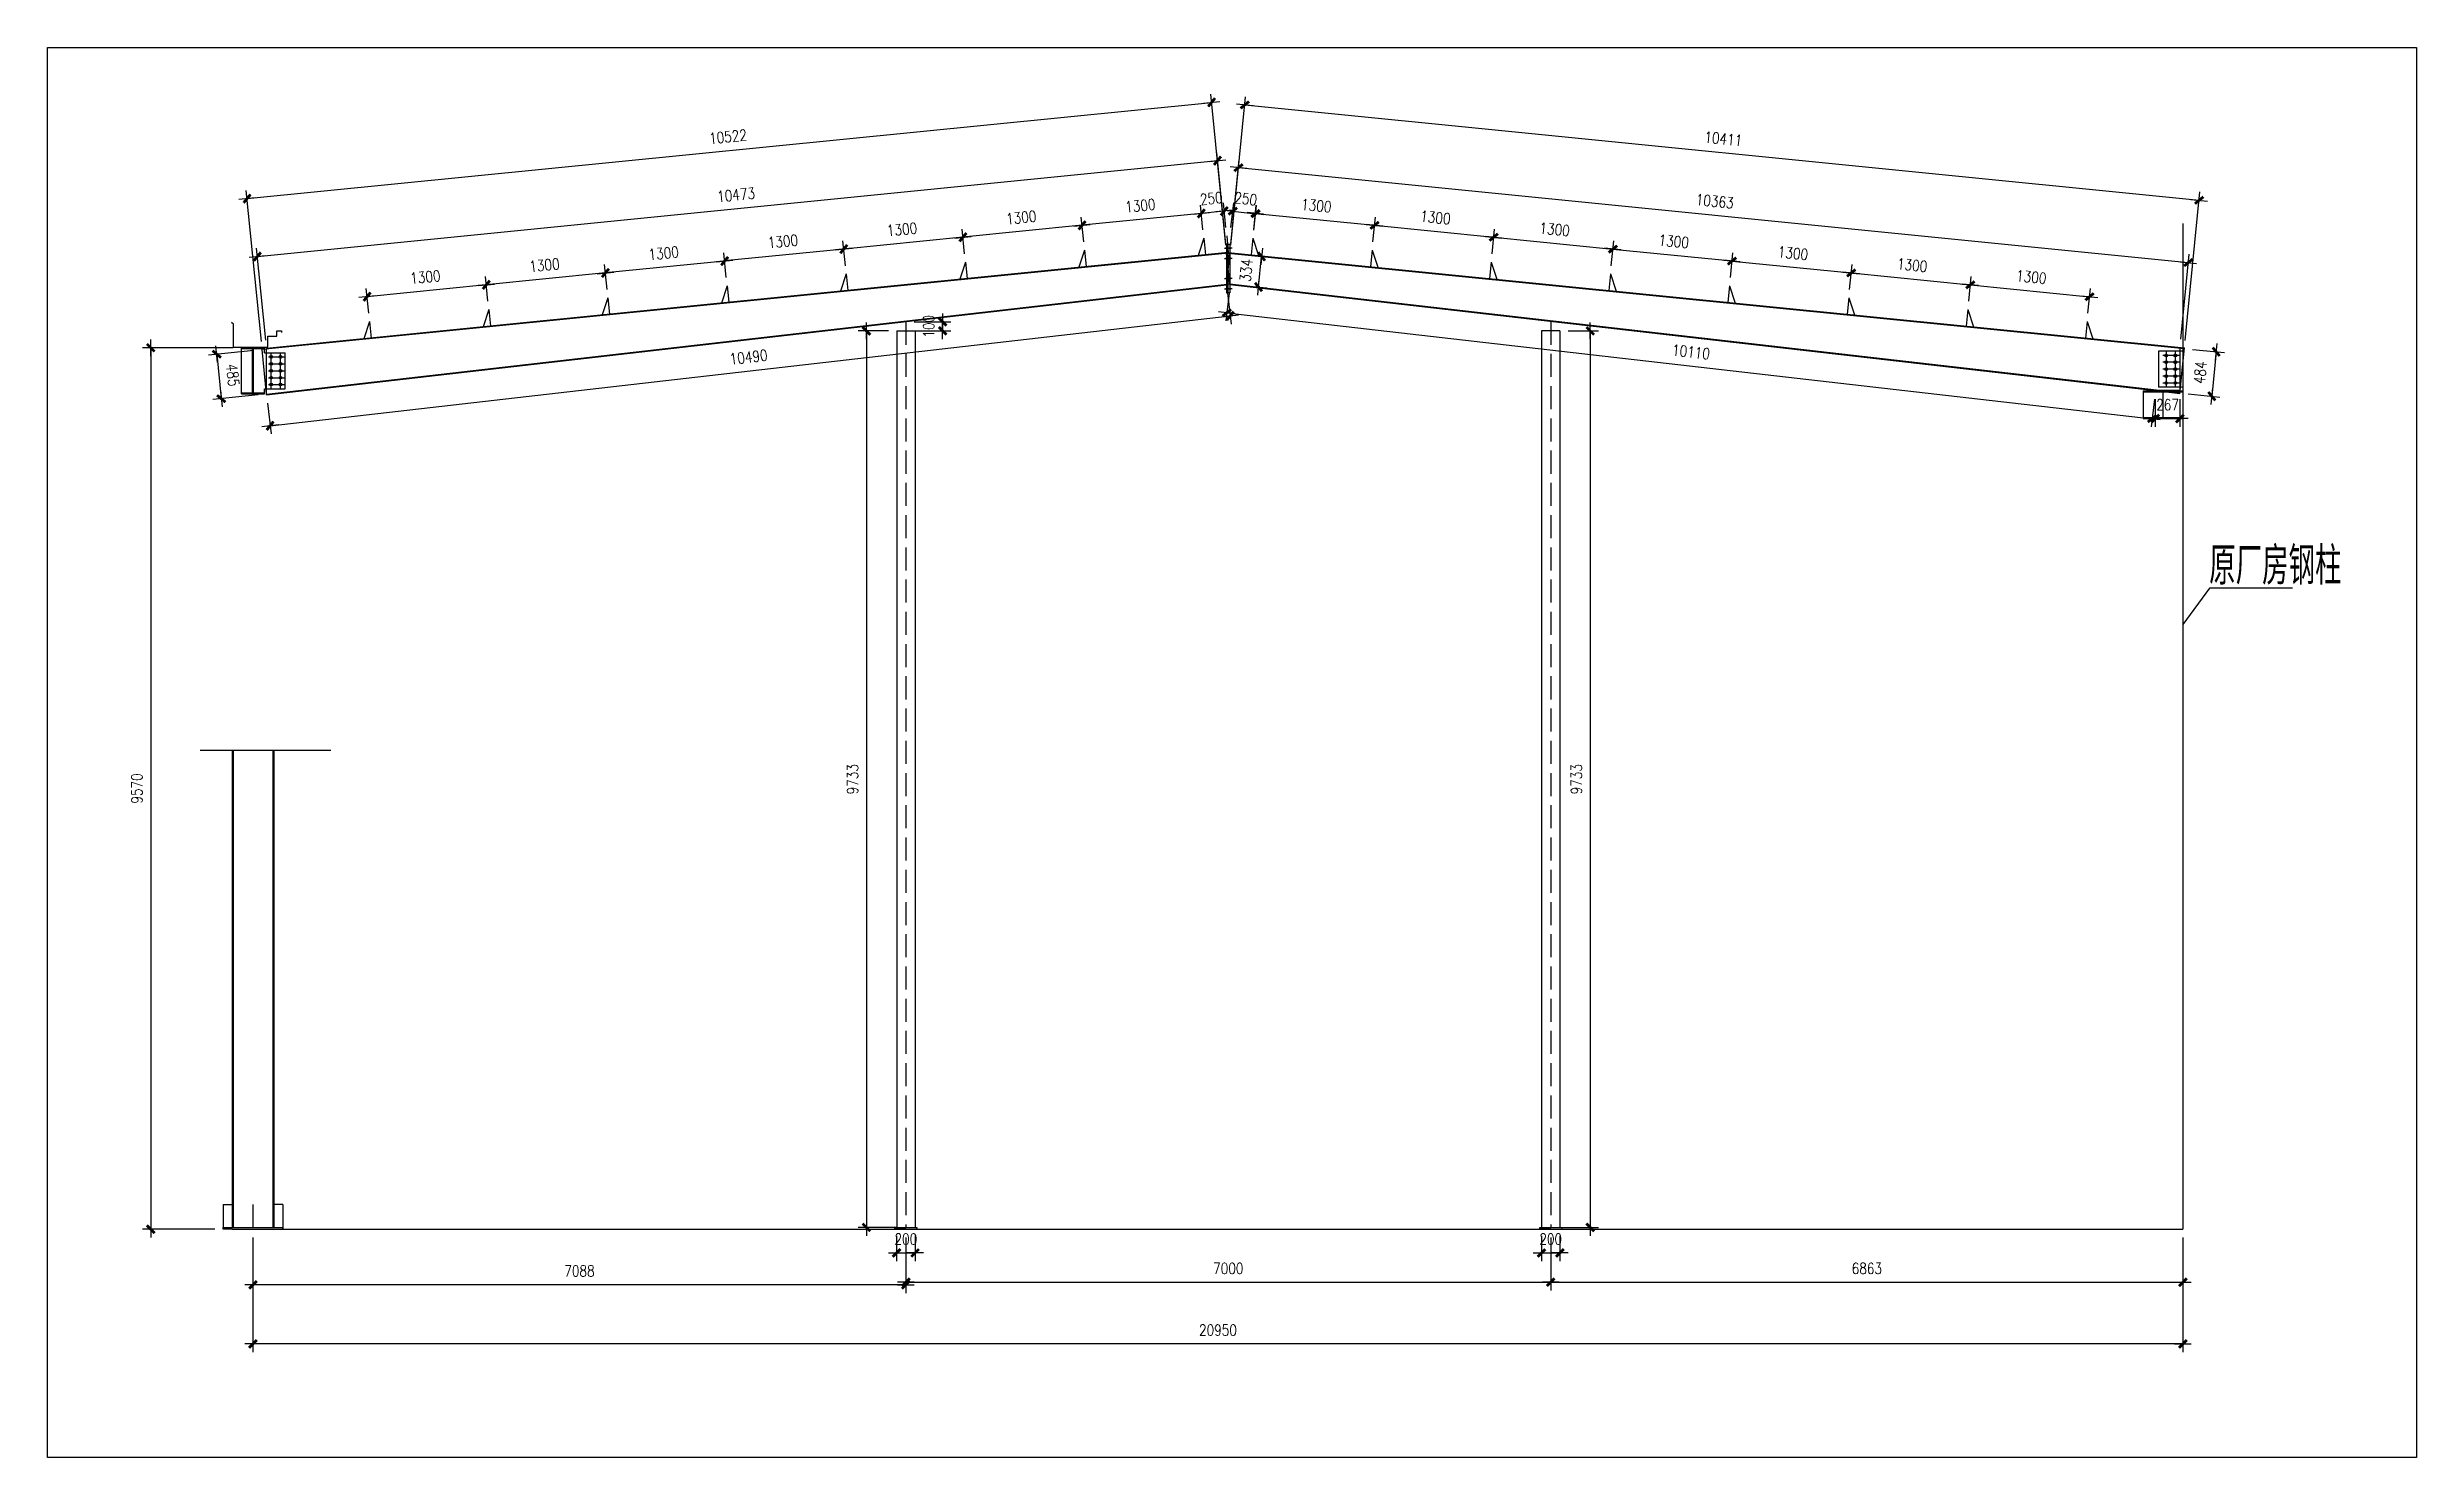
# Model space of a CAD drawing. Header units: millimetres. Extents: x 2287919 to 2522484, y -1845182 to -1736911.
# Drawn here: x 2339842 to 2365560, y -1845182 to -1829872 of the extents above; entities that cross this region are included whole.
import ezdxf

# ---------------------------------------------------------------- set-up
doc = ezdxf.new("R2010")
doc.units = ezdxf.units.MM
doc.header["$LTSCALE"] = 1000
doc.header["$PDMODE"] = 34
doc.linetypes.add('DASH', pattern=[0.35, 0.25, -0.1])
doc.styles.add('DIM_FONT', font='simplex.shx', dxfattribs={"width": 0.8, "bigfont": 'hztxt.shx'})
doc.styles.add('TSSD_Label', font='Tssdeng.shx', dxfattribs={"width": 0.7, "bigfont": 'hztxt.shx'})
doc.dimstyles.new('WGH(1)', dxfattribs={"dimscale": 1.2, "dimtxt": 100, "dimasz": 0.5, "dimexe": 75, "dimexo": 75, "dimgap": 75, "dimtad": 1, "dimdec": 0, "dimzin": 0, "dimdsep": 46, "dimtxsty": 'DIM_FONT', "dimblk1": '_DIMX', "dimblk2": '_DIMX', "dimsah": 1, "dimcen": 0.09, "dimclrd": 3, "dimclre": 3, "dimclrt": 7, "dimadec": 0, "dimazin": 0, "dimtfac": 1, "dimtdec": 0, "dimtix": 1, "dimtmove": 2, "dimatfit": 3, "dimldrblk": '_DIMX', "dimfxl": 1, "dimtolj": 1, "dimtzin": 0, "dimarcsym": 0})

msp = doc.modelspace()

# ---------------------------------------------------------------- texts
at = {"lineweight": -3, "style": 'TSSD_Label', "width": 0.7}
msp.add_text('原厂房钢柱', height=410.26, dxfattribs=at).set_placement((2363309.2, -1835704.9))

# ---------------------------------------------------------------- blocks, each defined once
blk = doc.blocks.new('_DIMX')
blk.add_line((-150, 0), (150, 0))
at = {"const_width": 50}
blk.add_lwpolyline([(-70, -70), (70, 70)], dxfattribs=at)
blk = doc.blocks.new('*D178')
at = {"color": 3, "lineweight": -2}
for p, q in [((2342074, -1842793), (2342074, -1844038)), ((2363024, -1842793), (2363024, -1844038)), ((2363023, -1843948), (2342075, -1843948))]:
    blk.add_line(p, q, dxfattribs=at)
at = {"layer": 'Defpoints', "color": 0}
for p in [(2342074, -1842703), (2363024, -1842703), (2342074, -1843948)]:
    blk.add_point(p, dxfattribs=at)
at = {"color": 3, "lineweight": -2, "xscale": 0.6, "yscale": 0.6, "zscale": 0.6, "rotation": 180}
blk.add_blockref('_DIMX', (2342074, -1843948), dxfattribs=at)
at = {"color": 3, "lineweight": -2, "xscale": 0.6, "yscale": 0.6, "zscale": 0.6}
blk.add_blockref('_DIMX', (2363024, -1843948), dxfattribs=at)
at = {"color": 7, "insert": (2352549, -1843798), "char_height": 120, "attachment_point": 5, "style": 'DIM_FONT'}
blk.add_mtext('\\A1;20950', dxfattribs=at)
blk = doc.blocks.new('*D179')
at = {"color": 3, "lineweight": -2}
for p, q in [((2352386, -1831854), (2352359, -1831585)), ((2352635, -1831829), (2352608, -1831560)), ((2352367, -1831675), (2352367, -1831675)), ((2352617, -1831650), (2352368, -1831675)), ((2352617, -1831650), (2352618, -1831650))]:
    blk.add_line(p, q, dxfattribs=at)
at = {"layer": 'Defpoints', "color": 0}
for p in [(2352368, -1831675), (2352395, -1831944), (2352644, -1831919)]:
    blk.add_point(p, dxfattribs=at)
at = {"color": 3, "lineweight": -2, "xscale": 0.6, "yscale": 0.6, "zscale": 0.6}
for p, rotation in [((2352368, -1831675), 5.703750052855903), ((2352617, -1831650), 185.7037500528559)]:
    blk.add_blockref('_DIMX', p, dxfattribs=dict(at, rotation=rotation))
at = {"color": 7, "insert": (2352477, -1831513), "char_height": 120, "attachment_point": 5, "rotation": 5.7038, "style": 'DIM_FONT'}
blk.add_mtext('\\A1;250', dxfattribs=at)
blk = doc.blocks.new('*D180')
at = {"color": 3, "lineweight": -2}
for p, q in [((2352690, -1831829), (2352720, -1831561)), ((2352938, -1831858), (2352969, -1831589)), ((2352709, -1831650), (2352709, -1831650)), ((2352710, -1831650), (2352958, -1831679)), ((2352959, -1831679), (2352960, -1831679))]:
    blk.add_line(p, q, dxfattribs=at)
at = {"layer": 'Defpoints', "color": 0}
for p in [(2352958, -1831679), (2352679, -1831919), (2352928, -1831947)]:
    blk.add_point(p, dxfattribs=at)
at = {"color": 3, "lineweight": -2, "xscale": 0.6, "yscale": 0.6, "zscale": 0.6}
for p, rotation in [((2352710, -1831650), 353.4813647160325), ((2352958, -1831679), 173.4813647160325)]:
    blk.add_blockref('_DIMX', p, dxfattribs=dict(at, rotation=rotation))
at = {"color": 7, "insert": (2352851, -1831515), "char_height": 120, "attachment_point": 5, "rotation": 353.4814, "style": 'DIM_FONT'}
blk.add_mtext('\\A1;250', dxfattribs=at)
blk = doc.blocks.new('*D181')
at = {"color": 3, "lineweight": -2}
for p, q in [((2341859, -1833133), (2340874, -1833133)), ((2340964, -1833134), (2340964, -1842702)), ((2341659, -1842703), (2340874, -1842703))]:
    blk.add_line(p, q, dxfattribs=at)
at = {"layer": 'Defpoints', "color": 0}
for p in [(2341949, -1833133), (2340964, -1842703), (2341749, -1842703)]:
    blk.add_point(p, dxfattribs=at)
at = {"color": 3, "lineweight": -2, "xscale": 0.6, "yscale": 0.6, "zscale": 0.6}
for p, rotation in [((2340964, -1833133), 90), ((2340964, -1842703), 270)]:
    blk.add_blockref('_DIMX', p, dxfattribs=dict(at, rotation=rotation))
at = {"color": 7, "insert": (2340814, -1837918), "char_height": 120, "attachment_point": 5, "rotation": 90, "style": 'DIM_FONT'}
blk.add_mtext('\\A1;9570', dxfattribs=at)
blk = doc.blocks.new('*D182')
at = {"color": 3, "lineweight": -2}
for p, q in [((2352386, -1831854), (2352359, -1831585)), ((2351092, -1831983), (2351065, -1831714)), ((2352367, -1831675), (2351075, -1831804))]:
    blk.add_line(p, q, dxfattribs=at)
at = {"layer": 'Defpoints', "color": 0}
for p in [(2351074, -1831804), (2351101, -1832073), (2352395, -1831944)]:
    blk.add_point(p, dxfattribs=at)
at = {"color": 3, "lineweight": -2, "xscale": 0.6, "yscale": 0.6, "zscale": 0.6}
for p, rotation in [((2352368, -1831675), 5.703750052846503), ((2351074, -1831804), 185.7037500528465)]:
    blk.add_blockref('_DIMX', p, dxfattribs=dict(at, rotation=rotation))
at = {"color": 7, "insert": (2351706, -1831590), "char_height": 120, "attachment_point": 5, "rotation": 5.7038, "style": 'DIM_FONT'}
blk.add_mtext('\\A1;1300', dxfattribs=at)
blk = doc.blocks.new('*D183')
at = {"color": 3, "lineweight": -2}
for p, q in [((2349799, -1832113), (2349772, -1831844)), ((2351074, -1831804), (2349781, -1831933)), ((2351092, -1831983), (2351065, -1831714))]:
    blk.add_line(p, q, dxfattribs=at)
at = {"layer": 'Defpoints', "color": 0}
for p in [(2349781, -1831933), (2351101, -1832073), (2349808, -1832202)]:
    blk.add_point(p, dxfattribs=at)
at = {"color": 3, "lineweight": -2, "xscale": 0.6, "yscale": 0.6, "zscale": 0.6}
for p, rotation in [((2349781, -1831933), 185.7037500649749), ((2351074, -1831804), 5.703750064974962)]:
    blk.add_blockref('_DIMX', p, dxfattribs=dict(at, rotation=rotation))
at = {"color": 7, "insert": (2350413, -1831719), "char_height": 120, "attachment_point": 5, "rotation": 5.7038, "style": 'DIM_FONT'}
blk.add_mtext('\\A1;1300', dxfattribs=at)
blk = doc.blocks.new('*D184')
at = {"color": 3, "lineweight": -2}
for p, q in [((2349799, -1832113), (2349772, -1831844)), ((2348505, -1832242), (2348478, -1831973)), ((2349780, -1831933), (2348488, -1832062))]:
    blk.add_line(p, q, dxfattribs=at)
at = {"layer": 'Defpoints', "color": 0}
for p in [(2348487, -1832062), (2348514, -1832331), (2349808, -1832202)]:
    blk.add_point(p, dxfattribs=at)
at = {"color": 3, "lineweight": -2, "xscale": 0.6, "yscale": 0.6, "zscale": 0.6}
for p, rotation in [((2349781, -1831933), 5.703750064974962), ((2348487, -1832062), 185.7037500649749)]:
    blk.add_blockref('_DIMX', p, dxfattribs=dict(at, rotation=rotation))
at = {"color": 7, "insert": (2349119, -1831848), "char_height": 120, "attachment_point": 5, "rotation": 5.7038, "style": 'DIM_FONT'}
blk.add_mtext('\\A1;1300', dxfattribs=at)
blk = doc.blocks.new('*D185')
at = {"color": 3, "lineweight": -2}
for p, q in [((2347212, -1832371), (2347185, -1832102)), ((2348487, -1832062), (2347194, -1832191)), ((2348505, -1832242), (2348478, -1831973))]:
    blk.add_line(p, q, dxfattribs=at)
at = {"layer": 'Defpoints', "color": 0}
for p in [(2347194, -1832192), (2348514, -1832331), (2347221, -1832461)]:
    blk.add_point(p, dxfattribs=at)
at = {"color": 3, "lineweight": -2, "xscale": 0.6, "yscale": 0.6, "zscale": 0.6}
for p, rotation in [((2347194, -1832192), 185.7037500649749), ((2348487, -1832062), 5.703750064974962)]:
    blk.add_blockref('_DIMX', p, dxfattribs=dict(at, rotation=rotation))
at = {"color": 7, "insert": (2347826, -1831978), "char_height": 120, "attachment_point": 5, "rotation": 5.7038, "style": 'DIM_FONT'}
blk.add_mtext('\\A1;1300', dxfattribs=at)
blk = doc.blocks.new('*D186')
at = {"color": 3, "lineweight": -2}
for p, q in [((2347212, -1832371), (2347185, -1832102)), ((2345918, -1832500), (2345891, -1832231)), ((2347193, -1832192), (2345901, -1832321))]:
    blk.add_line(p, q, dxfattribs=at)
at = {"layer": 'Defpoints', "color": 0}
for p in [(2345900, -1832321), (2345927, -1832590), (2347221, -1832461)]:
    blk.add_point(p, dxfattribs=at)
at = {"color": 3, "lineweight": -2, "xscale": 0.6, "yscale": 0.6, "zscale": 0.6}
for p, rotation in [((2347194, -1832192), 5.703750064974962), ((2345900, -1832321), 185.7037500649749)]:
    blk.add_blockref('_DIMX', p, dxfattribs=dict(at, rotation=rotation))
at = {"color": 7, "insert": (2346532, -1832107), "char_height": 120, "attachment_point": 5, "rotation": 5.7038, "style": 'DIM_FONT'}
blk.add_mtext('\\A1;1300', dxfattribs=at)
blk = doc.blocks.new('*D187')
at = {"color": 3, "lineweight": -2}
for p, q in [((2344624, -1832629), (2344598, -1832360)), ((2345900, -1832321), (2344607, -1832450)), ((2345918, -1832500), (2345891, -1832231))]:
    blk.add_line(p, q, dxfattribs=at)
at = {"layer": 'Defpoints', "color": 0}
for p in [(2344607, -1832450), (2345927, -1832590), (2344633, -1832719)]:
    blk.add_point(p, dxfattribs=at)
at = {"color": 3, "lineweight": -2, "xscale": 0.6, "yscale": 0.6, "zscale": 0.6}
for p, rotation in [((2344607, -1832450), 185.7037500649749), ((2345900, -1832321), 5.703750064974962)]:
    blk.add_blockref('_DIMX', p, dxfattribs=dict(at, rotation=rotation))
at = {"color": 7, "insert": (2345238, -1832236), "char_height": 120, "attachment_point": 5, "rotation": 5.7038, "style": 'DIM_FONT'}
blk.add_mtext('\\A1;1300', dxfattribs=at)
blk = doc.blocks.new('*D188')
at = {"color": 3, "lineweight": -2}
for p, q in [((2344624, -1832629), (2344598, -1832360)), ((2343331, -1832759), (2343304, -1832490)), ((2344606, -1832450), (2343314, -1832579))]:
    blk.add_line(p, q, dxfattribs=at)
at = {"layer": 'Defpoints', "color": 0}
for p in [(2343313, -1832579), (2343340, -1832848), (2344633, -1832719)]:
    blk.add_point(p, dxfattribs=at)
at = {"color": 3, "lineweight": -2, "xscale": 0.6, "yscale": 0.6, "zscale": 0.6}
for p, rotation in [((2344607, -1832450), 5.703750064974962), ((2343313, -1832579), 185.7037500649749)]:
    blk.add_blockref('_DIMX', p, dxfattribs=dict(at, rotation=rotation))
at = {"color": 7, "insert": (2343945, -1832365), "char_height": 120, "attachment_point": 5, "rotation": 5.7038, "style": 'DIM_FONT'}
blk.add_mtext('\\A1;1300', dxfattribs=at)
blk = doc.blocks.new('*D189')
at = {"color": 3, "lineweight": -2}
for p, q in [((2352937, -1831854), (2352964, -1831585)), ((2352956, -1831675), (2354248, -1831804)), ((2354231, -1831983), (2354258, -1831714))]:
    blk.add_line(p, q, dxfattribs=at)
at = {"layer": 'Defpoints', "color": 0}
for p in [(2354249, -1831804), (2352928, -1831944), (2354222, -1832073)]:
    blk.add_point(p, dxfattribs=at)
at = {"color": 3, "lineweight": -2, "xscale": 0.6, "yscale": 0.6, "zscale": 0.6}
for p, rotation in [((2352955, -1831675), 174.2962499471535), ((2354249, -1831804), 354.2962499471535)]:
    blk.add_blockref('_DIMX', p, dxfattribs=dict(at, rotation=rotation))
at = {"color": 7, "insert": (2353617, -1831590), "char_height": 120, "attachment_point": 5, "rotation": 354.2962, "style": 'DIM_FONT'}
blk.add_mtext('\\A1;1300', dxfattribs=at)
blk = doc.blocks.new('*D190')
at = {"color": 3, "lineweight": -2}
for p, q in [((2354231, -1831983), (2354258, -1831714)), ((2354249, -1831804), (2355542, -1831933)), ((2355524, -1832113), (2355551, -1831844))]:
    blk.add_line(p, q, dxfattribs=at)
at = {"layer": 'Defpoints', "color": 0}
for p in [(2354222, -1832073), (2355542, -1831933), (2355515, -1832202)]:
    blk.add_point(p, dxfattribs=at)
at = {"color": 3, "lineweight": -2, "xscale": 0.6, "yscale": 0.6, "zscale": 0.6}
for p, rotation in [((2354249, -1831804), 174.2962499350251), ((2355542, -1831933), 354.2962499350251)]:
    blk.add_blockref('_DIMX', p, dxfattribs=dict(at, rotation=rotation))
at = {"color": 7, "insert": (2354910, -1831719), "char_height": 120, "attachment_point": 5, "rotation": 354.2962, "style": 'DIM_FONT'}
blk.add_mtext('\\A1;1300', dxfattribs=at)
blk = doc.blocks.new('*D191')
at = {"color": 3, "lineweight": -2}
for p, q in [((2355524, -1832113), (2355551, -1831844)), ((2355543, -1831933), (2356835, -1832062)), ((2356818, -1832242), (2356845, -1831973))]:
    blk.add_line(p, q, dxfattribs=at)
at = {"layer": 'Defpoints', "color": 0}
for p in [(2356836, -1832062), (2355515, -1832202), (2356809, -1832331)]:
    blk.add_point(p, dxfattribs=at)
at = {"color": 3, "lineweight": -2, "xscale": 0.6, "yscale": 0.6, "zscale": 0.6}
for p, rotation in [((2355542, -1831933), 174.2962499350251), ((2356836, -1832062), 354.2962499350251)]:
    blk.add_blockref('_DIMX', p, dxfattribs=dict(at, rotation=rotation))
at = {"color": 7, "insert": (2356204, -1831848), "char_height": 120, "attachment_point": 5, "rotation": 354.2962, "style": 'DIM_FONT'}
blk.add_mtext('\\A1;1300', dxfattribs=at)
blk = doc.blocks.new('*D192')
at = {"color": 3, "lineweight": -2}
for p, q in [((2356818, -1832242), (2356845, -1831973)), ((2356836, -1832062), (2358129, -1832191)), ((2358111, -1832371), (2358138, -1832102))]:
    blk.add_line(p, q, dxfattribs=at)
at = {"layer": 'Defpoints', "color": 0}
for p in [(2356809, -1832331), (2358129, -1832192), (2358102, -1832461)]:
    blk.add_point(p, dxfattribs=at)
at = {"color": 3, "lineweight": -2, "xscale": 0.6, "yscale": 0.6, "zscale": 0.6}
for p, rotation in [((2356836, -1832062), 174.2962499350251), ((2358129, -1832192), 354.2962499350251)]:
    blk.add_blockref('_DIMX', p, dxfattribs=dict(at, rotation=rotation))
at = {"color": 7, "insert": (2357497, -1831978), "char_height": 120, "attachment_point": 5, "rotation": 354.2962, "style": 'DIM_FONT'}
blk.add_mtext('\\A1;1300', dxfattribs=at)
blk = doc.blocks.new('*D193')
at = {"color": 3, "lineweight": -2}
for p, q in [((2358111, -1832371), (2358138, -1832102)), ((2358130, -1832192), (2359422, -1832321)), ((2359405, -1832500), (2359432, -1832231))]:
    blk.add_line(p, q, dxfattribs=at)
at = {"layer": 'Defpoints', "color": 0}
for p in [(2359423, -1832321), (2358102, -1832461), (2359396, -1832590)]:
    blk.add_point(p, dxfattribs=at)
at = {"color": 3, "lineweight": -2, "xscale": 0.6, "yscale": 0.6, "zscale": 0.6}
for p, rotation in [((2358129, -1832192), 174.2962499350251), ((2359423, -1832321), 354.2962499350251)]:
    blk.add_blockref('_DIMX', p, dxfattribs=dict(at, rotation=rotation))
at = {"color": 7, "insert": (2358791, -1832107), "char_height": 120, "attachment_point": 5, "rotation": 354.2962, "style": 'DIM_FONT'}
blk.add_mtext('\\A1;1300', dxfattribs=at)
blk = doc.blocks.new('*D194')
at = {"color": 3, "lineweight": -2}
for p, q in [((2359405, -1832500), (2359432, -1832231)), ((2359423, -1832321), (2360716, -1832450)), ((2360698, -1832629), (2360725, -1832360))]:
    blk.add_line(p, q, dxfattribs=at)
at = {"layer": 'Defpoints', "color": 0}
for p in [(2359396, -1832590), (2360716, -1832450), (2360690, -1832719)]:
    blk.add_point(p, dxfattribs=at)
at = {"color": 3, "lineweight": -2, "xscale": 0.6, "yscale": 0.6, "zscale": 0.6}
for p, rotation in [((2359423, -1832321), 174.2962499350251), ((2360716, -1832450), 354.2962499350251)]:
    blk.add_blockref('_DIMX', p, dxfattribs=dict(at, rotation=rotation))
at = {"color": 7, "insert": (2360085, -1832236), "char_height": 120, "attachment_point": 5, "rotation": 354.2962, "style": 'DIM_FONT'}
blk.add_mtext('\\A1;1300', dxfattribs=at)
blk = doc.blocks.new('*D195')
at = {"color": 3, "lineweight": -2}
for p, q in [((2360698, -1832629), (2360725, -1832360)), ((2360717, -1832450), (2362009, -1832579)), ((2361992, -1832759), (2362019, -1832490))]:
    blk.add_line(p, q, dxfattribs=at)
at = {"layer": 'Defpoints', "color": 0}
for p in [(2362010, -1832579), (2360690, -1832719), (2361983, -1832848)]:
    blk.add_point(p, dxfattribs=at)
at = {"color": 3, "lineweight": -2, "xscale": 0.6, "yscale": 0.6, "zscale": 0.6}
for p, rotation in [((2360716, -1832450), 174.2962499350251), ((2362010, -1832579), 354.2962499350251)]:
    blk.add_blockref('_DIMX', p, dxfattribs=dict(at, rotation=rotation))
at = {"color": 7, "insert": (2361378, -1832365), "char_height": 120, "attachment_point": 5, "rotation": 354.2962, "style": 'DIM_FONT'}
blk.add_mtext('\\A1;1300', dxfattribs=at)
blk = doc.blocks.new('*D140')
at = {"color": 1, "lineweight": -2}
for p, q in [((2348971, -1832950), (2348643, -1832950)), ((2348733, -1832951), (2348733, -1842682)), ((2349071, -1842683), (2348643, -1842683))]:
    blk.add_line(p, q, dxfattribs=at)
at = {"layer": 'Defpoints', "color": 0}
for p in [(2349061, -1832950), (2348733, -1842683), (2349161, -1842683)]:
    blk.add_point(p, dxfattribs=at)
at = {"color": 1, "lineweight": -2, "xscale": 0.6, "yscale": 0.6, "zscale": 0.6}
for p, rotation in [((2348733, -1832950), 90), ((2348733, -1842683), 270)]:
    blk.add_blockref('_DIMX', p, dxfattribs=dict(at, rotation=rotation))
at = {"color": 7, "insert": (2348583, -1837817), "char_height": 120, "attachment_point": 5, "rotation": 90, "style": 'DIM_FONT'}
blk.add_mtext('\\A1;9733', dxfattribs=at)
blk = doc.blocks.new('*D141')
at = {"color": 3, "lineweight": -2}
for p, q in [((2356161, -1842793), (2356161, -1843368)), ((2363024, -1842793), (2363024, -1843368)), ((2356162, -1843278), (2363023, -1843278))]:
    blk.add_line(p, q, dxfattribs=at)
at = {"layer": 'Defpoints', "color": 0}
for p in [(2356161, -1842703), (2363024, -1842703), (2363024, -1843278)]:
    blk.add_point(p, dxfattribs=at)
at = {"color": 3, "lineweight": -2, "xscale": 0.6, "yscale": 0.6, "zscale": 0.6, "rotation": 180}
blk.add_blockref('_DIMX', (2356161, -1843278), dxfattribs=at)
at = {"color": 3, "lineweight": -2, "xscale": 0.6, "yscale": 0.6, "zscale": 0.6}
blk.add_blockref('_DIMX', (2363024, -1843278), dxfattribs=at)
at = {"color": 7, "insert": (2359593, -1843128), "char_height": 120, "attachment_point": 5, "style": 'DIM_FONT'}
blk.add_mtext('\\A1;6863', dxfattribs=at)
blk = doc.blocks.new('*D142')
at = {"color": 3, "lineweight": -2}
for p, q in [((2342074, -1842883), (2342074, -1843396)), ((2349161, -1842793), (2349161, -1843396)), ((2349161, -1843306), (2342075, -1843306))]:
    blk.add_line(p, q, dxfattribs=at)
at = {"layer": 'Defpoints', "color": 0}
for p in [(2342074, -1842793), (2349161, -1842703), (2342074, -1843306)]:
    blk.add_point(p, dxfattribs=at)
at = {"color": 3, "lineweight": -2, "xscale": 0.6, "yscale": 0.6, "zscale": 0.6, "rotation": 180}
blk.add_blockref('_DIMX', (2342074, -1843306), dxfattribs=at)
at = {"color": 3, "lineweight": -2, "xscale": 0.6, "yscale": 0.6, "zscale": 0.6}
blk.add_blockref('_DIMX', (2349161, -1843306), dxfattribs=at)
at = {"color": 7, "insert": (2345618, -1843156), "char_height": 120, "attachment_point": 5, "style": 'DIM_FONT'}
blk.add_mtext('\\A1;7088', dxfattribs=at)
blk = doc.blocks.new('*D143')
at = {"color": 3, "lineweight": -2}
for p, q in [((2349161, -1842883), (2349161, -1843368)), ((2356161, -1842883), (2356161, -1843368)), ((2349162, -1843278), (2356161, -1843278))]:
    blk.add_line(p, q, dxfattribs=at)
at = {"layer": 'Defpoints', "color": 0}
for p in [(2349161, -1842793), (2356161, -1842793), (2356161, -1843278)]:
    blk.add_point(p, dxfattribs=at)
at = {"color": 3, "lineweight": -2, "xscale": 0.6, "yscale": 0.6, "zscale": 0.6, "rotation": 180}
blk.add_blockref('_DIMX', (2349161, -1843278), dxfattribs=at)
at = {"color": 3, "lineweight": -2, "xscale": 0.6, "yscale": 0.6, "zscale": 0.6}
blk.add_blockref('_DIMX', (2356161, -1843278), dxfattribs=at)
at = {"color": 7, "insert": (2352661, -1843128), "char_height": 120, "attachment_point": 5, "style": 'DIM_FONT'}
blk.add_mtext('\\A1;7000', dxfattribs=at)
blk = doc.blocks.new('*D144')
at = {"color": 1, "lineweight": -2}
for p, q in [((2356351, -1832950), (2356680, -1832950)), ((2356590, -1832951), (2356590, -1842682)), ((2356251, -1842683), (2356680, -1842683))]:
    blk.add_line(p, q, dxfattribs=at)
at = {"layer": 'Defpoints', "color": 0}
for p in [(2356261, -1832950), (2356161, -1842683), (2356590, -1842683)]:
    blk.add_point(p, dxfattribs=at)
at = {"color": 1, "lineweight": -2, "xscale": 0.6, "yscale": 0.6, "zscale": 0.6}
for p, rotation in [((2356590, -1832950), 90), ((2356590, -1842683), 270)]:
    blk.add_blockref('_DIMX', p, dxfattribs=dict(at, rotation=rotation))
at = {"color": 7, "insert": (2356440, -1837817), "char_height": 120, "attachment_point": 5, "rotation": 90, "style": 'DIM_FONT'}
blk.add_mtext('\\A1;9733', dxfattribs=at)
blk = doc.blocks.new('*D269')
at = {"color": 1, "lineweight": -2}
for p, q in [((2342011, -1831514), (2352479, -1830469)), ((2352635, -1832018), (2352471, -1830379)), ((2342165, -1833064), (2342001, -1831425))]:
    blk.add_line(p, q, dxfattribs=at)
at = {"layer": 'Defpoints', "color": 0}
for p in [(2352480, -1830469), (2352643, -1832108), (2342174, -1833154)]:
    blk.add_point(p, dxfattribs=at)
at = {"color": 1, "lineweight": -2, "xscale": 0.6, "yscale": 0.6, "zscale": 0.6}
for p, rotation in [((2352480, -1830469), 5.703750052783844), ((2342010, -1831514), 185.7037500527838)]:
    blk.add_blockref('_DIMX', p, dxfattribs=dict(at, rotation=rotation))
at = {"color": 7, "insert": (2347230, -1830842), "char_height": 120, "attachment_point": 5, "rotation": 5.7038, "style": 'DIM_FONT'}
blk.add_mtext('\\A1;10522', dxfattribs=at)
blk = doc.blocks.new('*D270')
at = {"color": 1, "lineweight": -2}
for p, q in [((2342123, -1832143), (2352543, -1831102)), ((2352635, -1832010), (2352535, -1831012)), ((2342213, -1833051), (2342113, -1832053))]:
    blk.add_line(p, q, dxfattribs=at)
at = {"layer": 'Defpoints', "color": 0}
for p in [(2352544, -1831102), (2352643, -1832100), (2342222, -1833141)]:
    blk.add_point(p, dxfattribs=at)
at = {"color": 1, "lineweight": -2, "xscale": 0.6, "yscale": 0.6, "zscale": 0.6}
for p, rotation in [((2352544, -1831102), 5.703750052842391), ((2342122, -1832143), 185.7037500528424)]:
    blk.add_blockref('_DIMX', p, dxfattribs=dict(at, rotation=rotation))
at = {"color": 7, "insert": (2347318, -1831473), "char_height": 120, "attachment_point": 5, "rotation": 5.7038, "style": 'DIM_FONT'}
blk.add_mtext('\\A1;10473', dxfattribs=at)
blk = doc.blocks.new('*D271')
at = {"color": 1, "lineweight": -2}
for p, q in [((2352688, -1832018), (2352849, -1830408)), ((2352841, -1830497), (2363199, -1831532)), ((2363048, -1833053), (2363209, -1831442))]:
    blk.add_line(p, q, dxfattribs=at)
at = {"layer": 'Defpoints', "color": 0}
for p in [(2363200, -1831532), (2352679, -1832108), (2363039, -1833143)]:
    blk.add_point(p, dxfattribs=at)
at = {"color": 1, "lineweight": -2, "xscale": 0.6, "yscale": 0.6, "zscale": 0.6}
for p, rotation in [((2352840, -1830497), 174.2962499471552), ((2363200, -1831532), 354.2962499471552)]:
    blk.add_blockref('_DIMX', p, dxfattribs=dict(at, rotation=rotation))
at = {"color": 7, "insert": (2358035, -1830865), "char_height": 120, "attachment_point": 5, "rotation": 354.2962, "style": 'DIM_FONT'}
blk.add_mtext('\\A1;10411', dxfattribs=at)
blk = doc.blocks.new('*D272')
at = {"color": 1, "lineweight": -2}
for p, q in [((2352688, -1832010), (2352781, -1831088)), ((2352772, -1831178), (2363082, -1832208)), ((2363000, -1833040), (2363092, -1832118))]:
    blk.add_line(p, q, dxfattribs=at)
at = {"layer": 'Defpoints', "color": 0}
for p in [(2352679, -1832100), (2363083, -1832208), (2362991, -1833130)]:
    blk.add_point(p, dxfattribs=at)
at = {"color": 1, "lineweight": -2, "xscale": 0.6, "yscale": 0.6, "zscale": 0.6}
for p, rotation in [((2352772, -1831178), 174.29624994716), ((2363083, -1832208), 354.29624994716)]:
    blk.add_blockref('_DIMX', p, dxfattribs=dict(at, rotation=rotation))
at = {"color": 7, "insert": (2357942, -1831543), "char_height": 120, "attachment_point": 5, "rotation": 354.2962, "style": 'DIM_FONT'}
blk.add_mtext('\\A1;10363', dxfattribs=at)
blk = doc.blocks.new('*D273')
at = {"color": 1, "lineweight": -2}
for p, q in [((2352669, -1832541), (2352635, -1832842)), ((2352646, -1832753), (2362689, -1833903)), ((2362714, -1833691), (2362679, -1833992))]:
    blk.add_line(p, q, dxfattribs=at)
at = {"layer": 'Defpoints', "color": 0}
for p in [(2352679, -1832452), (2362724, -1833602), (2362689, -1833903)]:
    blk.add_point(p, dxfattribs=at)
at = {"color": 1, "lineweight": -2, "xscale": 0.6, "yscale": 0.6, "zscale": 0.6}
for p, rotation in [((2352645, -1832753), 173.468718279116), ((2362689, -1833903), 353.468718279116)]:
    blk.add_blockref('_DIMX', p, dxfattribs=dict(at, rotation=rotation))
at = {"color": 7, "insert": (2357684, -1833179), "char_height": 120, "attachment_point": 5, "rotation": 353.4687, "style": 'DIM_FONT'}
blk.add_mtext('\\A1;10110', dxfattribs=at)
blk = doc.blocks.new('*D274')
at = {"color": 1, "lineweight": -2}
for p, q in [((2362723, -1833902), (2362723, -1833902)), ((2362724, -1833692), (2362724, -1833992)), ((2362724, -1833902), (2362991, -1833902)), ((2362991, -1833692), (2362991, -1833992)), ((2362992, -1833902), (2362992, -1833902))]:
    blk.add_line(p, q, dxfattribs=at)
at = {"layer": 'Defpoints', "color": 0}
for p in [(2362724, -1833602), (2362991, -1833602), (2362991, -1833902)]:
    blk.add_point(p, dxfattribs=at)
at = {"color": 1, "lineweight": -2, "xscale": 0.6, "yscale": 0.6, "zscale": 0.6}
blk.add_blockref('_DIMX', (2362724, -1833902), dxfattribs=at)
at = {"color": 1, "lineweight": -2, "xscale": 0.6, "yscale": 0.6, "zscale": 0.6, "rotation": 180}
blk.add_blockref('_DIMX', (2362991, -1833902), dxfattribs=at)
at = {"color": 7, "insert": (2362857, -1833752), "char_height": 120, "attachment_point": 5, "style": 'DIM_FONT'}
blk.add_mtext('\\A1;267', dxfattribs=at)
blk = doc.blocks.new('*D306')
at = {"color": 1, "lineweight": -2}
for p, q in [((2342084, -1833163), (2341592, -1833212)), ((2341681, -1833203), (2341729, -1833685)), ((2342132, -1833646), (2341640, -1833695))]:
    blk.add_line(p, q, dxfattribs=at)
at = {"layer": 'Defpoints', "color": 0}
for p in [(2342174, -1833154), (2341730, -1833686), (2342222, -1833637)]:
    blk.add_point(p, dxfattribs=at)
at = {"color": 1, "lineweight": -2, "xscale": 0.6, "yscale": 0.6, "zscale": 0.6}
for p, rotation in [((2341681, -1833203), 95.70375005277484), ((2341730, -1833686), 275.7037500527748)]:
    blk.add_blockref('_DIMX', p, dxfattribs=dict(at, rotation=rotation))
at = {"color": 7, "insert": (2341855, -1833429), "char_height": 120, "attachment_point": 5, "rotation": 275.7038, "style": 'DIM_FONT'}
blk.add_mtext('\\A1;485', dxfattribs=at)
blk = doc.blocks.new('*D307')
at = {"color": 1, "lineweight": -2}
for p, q in [((2352769, -1832117), (2353111, -1832151)), ((2352989, -1832474), (2353022, -1832142)), ((2353022, -1832141), (2353022, -1832141)), ((2352736, -1832449), (2353078, -1832483)), ((2352988, -1832474), (2352988, -1832475))]:
    blk.add_line(p, q, dxfattribs=at)
at = {"layer": 'Defpoints', "color": 0}
for p in [(2352679, -1832108), (2353022, -1832142), (2352646, -1832440)]:
    blk.add_point(p, dxfattribs=at)
at = {"color": 1, "lineweight": -2, "xscale": 0.6, "yscale": 0.6, "zscale": 0.6}
for p, rotation in [((2353022, -1832142), 264.2962499472076), ((2352989, -1832474), 84.29624994720761)]:
    blk.add_blockref('_DIMX', p, dxfattribs=dict(at, rotation=rotation))
at = {"color": 7, "insert": (2352856, -1832293), "char_height": 120, "attachment_point": 5, "rotation": 84.2962, "style": 'DIM_FONT'}
blk.add_mtext('\\A1;334', dxfattribs=at)
blk = doc.blocks.new('*D308')
at = {"color": 1, "lineweight": -2}
for p, q in [((2363129, -1833152), (2363474, -1833186)), ((2363385, -1833178), (2363337, -1833658)), ((2363081, -1833633), (2363426, -1833668))]:
    blk.add_line(p, q, dxfattribs=at)
at = {"layer": 'Defpoints', "color": 0}
for p in [(2363039, -1833143), (2362991, -1833624), (2363337, -1833659)]:
    blk.add_point(p, dxfattribs=at)
at = {"color": 1, "lineweight": -2, "xscale": 0.6, "yscale": 0.6, "zscale": 0.6}
for p, rotation in [((2363385, -1833177), 84.2962499471638), ((2363337, -1833659), 264.2962499471639)]:
    blk.add_blockref('_DIMX', p, dxfattribs=dict(at, rotation=rotation))
at = {"color": 7, "insert": (2363212, -1833403), "char_height": 120, "attachment_point": 5, "rotation": 84.2962, "style": 'DIM_FONT'}
blk.add_mtext('\\A1;484', dxfattribs=at)
blk = doc.blocks.new('*D309')
at = {"color": 1, "lineweight": -2}
for p, q in [((2352654, -1832541), (2352692, -1832876)), ((2342261, -1833980), (2352681, -1832787)), ((2342232, -1833734), (2342271, -1834069))]:
    blk.add_line(p, q, dxfattribs=at)
at = {"layer": 'Defpoints', "color": 0}
for p in [(2352643, -1832452), (2352682, -1832787), (2342222, -1833645)]:
    blk.add_point(p, dxfattribs=at)
at = {"color": 1, "lineweight": -2, "xscale": 0.6, "yscale": 0.6, "zscale": 0.6}
for p, rotation in [((2352682, -1832787), 6.531281720883459), ((2342260, -1833980), 186.5312817208834)]:
    blk.add_blockref('_DIMX', p, dxfattribs=dict(at, rotation=rotation))
at = {"color": 7, "insert": (2347454, -1833234), "char_height": 120, "attachment_point": 5, "rotation": 6.5313, "style": 'DIM_FONT'}
blk.add_mtext('\\A1;10490', dxfattribs=at)
blk = doc.blocks.new('*D314')
at = {"color": 1, "lineweight": -2}
for p, q in [((2349061, -1842773), (2349061, -1843050)), ((2349261, -1842773), (2349261, -1843050)), ((2349061, -1842960), (2349060, -1842960)), ((2349061, -1842960), (2349261, -1842960)), ((2349262, -1842960), (2349263, -1842960))]:
    blk.add_line(p, q, dxfattribs=at)
at = {"layer": 'Defpoints', "color": 0}
for p in [(2349061, -1842683), (2349261, -1842683), (2349261, -1842960)]:
    blk.add_point(p, dxfattribs=at)
at = {"color": 1, "lineweight": -2, "xscale": 0.6, "yscale": 0.6, "zscale": 0.6}
blk.add_blockref('_DIMX', (2349061, -1842960), dxfattribs=at)
at = {"color": 1, "lineweight": -2, "xscale": 0.6, "yscale": 0.6, "zscale": 0.6, "rotation": 180}
blk.add_blockref('_DIMX', (2349261, -1842960), dxfattribs=at)
at = {"color": 7, "insert": (2349161, -1842810), "char_height": 120, "attachment_point": 5, "style": 'DIM_FONT'}
blk.add_mtext('\\A1;200', dxfattribs=at)
blk = doc.blocks.new('*D315')
at = {"color": 1, "lineweight": -2}
for p, q in [((2356061, -1842773), (2356061, -1843050)), ((2356261, -1842773), (2356261, -1843050)), ((2356061, -1842960), (2356060, -1842960)), ((2356061, -1842960), (2356261, -1842960)), ((2356262, -1842960), (2356263, -1842960))]:
    blk.add_line(p, q, dxfattribs=at)
at = {"layer": 'Defpoints', "color": 0}
for p in [(2356061, -1842683), (2356261, -1842683), (2356261, -1842960)]:
    blk.add_point(p, dxfattribs=at)
at = {"color": 1, "lineweight": -2, "xscale": 0.6, "yscale": 0.6, "zscale": 0.6}
blk.add_blockref('_DIMX', (2356061, -1842960), dxfattribs=at)
at = {"color": 1, "lineweight": -2, "xscale": 0.6, "yscale": 0.6, "zscale": 0.6, "rotation": 180}
blk.add_blockref('_DIMX', (2356261, -1842960), dxfattribs=at)
at = {"color": 7, "insert": (2356161, -1842810), "char_height": 120, "attachment_point": 5, "style": 'DIM_FONT'}
blk.add_mtext('\\A1;200', dxfattribs=at)
blk = doc.blocks.new('*D1991')
at = {"color": 3, "lineweight": -2}
for p, q in [((2349251, -1832850), (2349650, -1832850)), ((2349560, -1832850), (2349560, -1832849)), ((2349560, -1832850), (2349560, -1832950)), ((2349251, -1832950), (2349650, -1832950)), ((2349560, -1832951), (2349560, -1832951))]:
    blk.add_line(p, q, dxfattribs=at)
at = {"layer": 'Defpoints', "color": 0}
for p in [(2349161, -1832850), (2349161, -1832950), (2349560, -1832950)]:
    blk.add_point(p, dxfattribs=at)
at = {"color": 3, "lineweight": -2, "xscale": 0.6, "yscale": 0.6, "zscale": 0.6}
for p, rotation in [((2349560, -1832850), 270), ((2349560, -1832950), 90)]:
    blk.add_blockref('_DIMX', p, dxfattribs=dict(at, rotation=rotation))
at = {"color": 7, "insert": (2349410, -1832900), "char_height": 120, "attachment_point": 5, "rotation": 90, "style": 'DIM_FONT'}
blk.add_mtext('\\A1;100', dxfattribs=at)

# ---------------------------------------------------------------- dimensions: what is measured, and where the dimension line sits
at = {"color": 1}
for p1, p2, distance, picture, middle in [((2342173.7, -1833153.6), (2352643.5, -1832107.9), 1647.4, '*D269', (2347230, -1830842.2)), ((2352679.5, -1832107.9), (2363039.1, -1833142.6), 1618.7, '*D271', (2358035.1, -1830865.2)), ((2342222, -1833140.7), (2352643.5, -1832099.8), 1003.1, '*D270', (2347318.1, -1831472.9)), ((2352679.5, -1832099.8), (2362991, -1833129.7), 926.7, '*D272', (2357942.2, -1831543.4)), ((2352646.3333, -1832439.7092), (2352679.4787, -1832107.8546), -343.9204, '*D307', (2352855.8663, -1832293.0547)), ((2342222, -1833644.7), (2352643.5, -1832451.6), -337.4, '*D309', (2347454.1, -1833234.4)), ((2352679.5, -1832451.6), (2362724, -1833601.5), -303.2, '*D273', (2357684.3, -1833178.8)), ((2342173.7, -1833153.6), (2342222, -1833636.6), -494.9, '*D306', (2341854.6, -1833429.4)), ((2363039.1, -1833142.6), (2362991, -1833624.1), 347.6, '*D308', (2363211.6, -1833402.9))]:
    dim = msp.add_aligned_dim(p1=p1, p2=p2, distance=distance, dimstyle='WGH(1)', override={"dimclrd": 1, "dimclre": 1}, dxfattribs=at)
    dim.commit()
    dim.dimension.update_dxf_attribs({"geometry": picture, "text_midpoint": middle})
for base, p1, p2, angle, picture, middle in [((2349780.8, -1831933.1), (2351101.3, -1832073), (2349807.7, -1832202.2), 5.70375, '*D183', (2350412.7, -1831719.2)), ((2355542.1, -1831933.1), (2354221.7, -1832073), (2355515.3, -1832202.2), 174.29625, '*D190', (2354910.3, -1831719.2)), ((2347193.7, -1832191.5), (2348514.1, -1832331.4), (2347220.6, -1832460.6), 5.70375, '*D185', (2347825.6, -1831977.6)), ((2348487.3, -1832062.3), (2349807.7, -1832202.2), (2348514.1, -1832331.4), 5.70375, '*D184', (2349119.1, -1831848.4)), ((2356835.7, -1832062.3), (2355515.3, -1832202.2), (2356808.8, -1832331.4), 174.29625, '*D191', (2356203.8, -1831848.4)), ((2358129.3, -1832191.5), (2356808.8, -1832331.4), (2358102.4, -1832460.6), 174.29625, '*D192', (2357497.4, -1831977.6)), ((2344606.6, -1832449.9), (2345927, -1832589.8), (2344633.4, -1832719), 5.70375, '*D187', (2345238.4, -1832236)), ((2345900.1, -1832320.7), (2347220.6, -1832460.6), (2345927, -1832589.8), 5.70375, '*D186', (2346532, -1832106.8)), ((2359422.8, -1832320.7), (2358102.4, -1832460.6), (2359395.9, -1832589.8), 174.29625, '*D193', (2358790.9, -1832106.8)), ((2360716.4, -1832449.9), (2359395.9, -1832589.8), (2360689.5, -1832719), 174.29625, '*D194', (2360084.5, -1832236)), ((2343313, -1832579.1), (2344633.4, -1832719), (2343339.9, -1832848.2), 5.70375, '*D188', (2343944.9, -1832365.2)), ((2362009.9, -1832579.1), (2360689.5, -1832719), (2361983.1, -1832848.2), 174.29625, '*D195', (2361378.1, -1832365.2)), ((2340963.8, -1842703), (2341949, -1833133), (2341749, -1842703), 90, '*D181', (2340813.8, -1837918))]:
    dim = msp.add_linear_dim(base=base, p1=p1, p2=p2, angle=angle, dimstyle='WGH(1)')
    dim.commit()
    dim.dimension.update_dxf_attribs({"geometry": picture, "text_midpoint": middle})
for p1, p2, distance, picture, middle in [((2352394.8, -1831943.8), (2351101.3, -1832073), -270.4, '*D182', (2351706.3, -1831590)), ((2352643.6, -1831918.9), (2352394.8, -1831943.8), -270.4, '*D179', (2352477.4, -1831513)), ((2352679.4, -1831918.9), (2352927.8, -1831947.3), 270.4, '*D180', (2352851.3, -1831515.4)), ((2352928.1, -1831943.8), (2354221.7, -1832073), 270.4, '*D189', (2353616.7, -1831590)), ((2349161.5, -1832850.2), (2349161.5, -1832950.2), 398.5, '*D1991', (2349410, -1832900.2))]:
    dim = msp.add_aligned_dim(p1=p1, p2=p2, distance=distance, dimstyle='WGH(1)')
    dim.commit()
    dim.dimension.update_dxf_attribs({"geometry": picture, "text_midpoint": middle})
for base, p1, p2, picture, middle in [((2348732.7, -1842683), (2349061.5, -1832950.2), (2349161.5, -1842683), '*D140', (2348582.7, -1837816.6)), ((2356590.2, -1842683), (2356261.5, -1832950.2), (2356161.5, -1842683), '*D144', (2356440.2, -1837816.6))]:
    dim = msp.add_linear_dim(base=base, p1=p1, p2=p2, angle=90, dimstyle='WGH(1)', override={"dimclrd": 1, "dimclre": 1}, dxfattribs=at)
    dim.commit()
    dim.dimension.update_dxf_attribs({"geometry": picture, "text_midpoint": middle})
for base, p1, p2, picture, middle in [((2362991, -1833901.5), (2362724, -1833601.5), (2362991, -1833601.5), '*D274', (2362857.5, -1833751.5)), ((2349261.5, -1842960), (2349061.5, -1842683), (2349261.5, -1842683), '*D314', (2349161.5, -1842810)), ((2356261.5, -1842960), (2356061.5, -1842683), (2356261.5, -1842683), '*D315', (2356161.5, -1842810))]:
    dim = msp.add_linear_dim(base=base, p1=p1, p2=p2, dimstyle='WGH(1)', override={"dimclrd": 1, "dimclre": 1}, dxfattribs=at)
    dim.commit()
    dim.dimension.update_dxf_attribs({"geometry": picture, "text_midpoint": middle})
for base, p1, p2, picture, middle in [((2342074, -1843948.1), (2363024, -1842703), (2342074, -1842703), '*D178', (2352549, -1843798.1)), ((2342073.9787071, -1843305.9347562), (2349161.4787071, -1842703.0169993), (2342073.9787071, -1842793.0169993), '*D142', (2345617.7287071, -1843155.9347562)), ((2356161.5, -1843277.6), (2349161.5, -1842793), (2356161.5, -1842793), '*D143', (2352661.5, -1843127.6)), ((2363023.9787071, -1843277.6476498), (2356161.4787071, -1842703.0169993), (2363023.9787071, -1842703.0169993), '*D141', (2359592.7287071, -1843127.6476498))]:
    dim = msp.add_linear_dim(base=base, p1=p1, p2=p2, dimstyle='WGH(1)')
    dim.commit()
    dim.dimension.update_dxf_attribs({"geometry": picture, "text_midpoint": middle})

# ---------------------------------------------------------------- linework, layer by layer
for p, q in [((2363024, -1831784.6), (2363024, -1842703)), ((2352662.3, -1832106), (2342173.7, -1833153.6)), ((2352661.5, -1832098), (2342222, -1833140.7)), ((2351101.3, -1832073), (2351039.5, -1832260)), ((2351101.3, -1832073), (2351119.2, -1832252.1)), ((2352394.8, -1831943.8), (2352333.1, -1832130.8)), ((2352394.8, -1831943.8), (2352412.7, -1832122.9)), ((2352643.6, -1831918.9), (2352661.5, -1832098)), ((2352660.7, -1832106), (2363039.1, -1833142.6)), ((2352661.5, -1832098), (2362991, -1833129.7)), ((2352661.5, -1832098), (2363039.9, -1833134.6)), ((2352928.1, -1831943.8), (2352910.2, -1832122.9)), ((2352928.1, -1831943.8), (2352989.8, -1832130.8)), ((2354221.7, -1832073), (2354203.8, -1832252.1)), ((2354221.7, -1832073), (2354283.4, -1832260)), ((2348514.1, -1832331.4), (2348452.4, -1832518.4)), ((2348514.1, -1832331.4), (2348532, -1832510.5)), ((2349807.7, -1832202.2), (2349746, -1832389.2)), ((2349807.7, -1832202.2), (2349825.6, -1832381.3)), ((2355515.3, -1832202.2), (2355497.4, -1832381.3)), ((2355515.3, -1832202.2), (2355577, -1832389.2)), ((2356808.8, -1832331.4), (2356790.9, -1832510.5)), ((2356808.8, -1832331.4), (2356870.5, -1832518.4)), ((2342222, -1833636.6), (2352676.6, -1832439.7)), ((2342222, -1833644.7), (2352643.5, -1832451.6)), ((2345927, -1832589.8), (2345865.3, -1832776.8)), ((2345927, -1832589.8), (2345944.9, -1832768.9)), ((2347220.6, -1832460.6), (2347158.9, -1832647.6)), ((2347220.6, -1832460.6), (2347238.5, -1832639.7)), ((2362991, -1833624.1), (2352646.3, -1832439.7)), ((2362724, -1833601.5), (2352679.5, -1832451.6)), ((2358102.4, -1832460.6), (2358084.5, -1832639.7)), ((2358102.4, -1832460.6), (2358164.1, -1832647.6)), ((2359395.9, -1832589.8), (2359378.1, -1832768.9)), ((2359395.9, -1832589.8), (2359457.7, -1832776.8)), ((2343339.9, -1832848.2), (2343278.2, -1833035.2)), ((2343339.9, -1832848.2), (2343357.8, -1833027.3)), ((2344633.4, -1832719), (2344571.7, -1832906)), ((2344633.4, -1832719), (2344651.3, -1832898.1)), ((2360689.5, -1832719), (2360671.6, -1832898.1)), ((2360689.5, -1832719), (2360751.2, -1832906)), ((2361983.1, -1832848.2), (2361965.2, -1833027.3)), ((2361983.1, -1832848.2), (2362044.8, -1833035.2)), ((2341949, -1833133), (2342199, -1833133)), ((2341949, -1833633), (2341949, -1833133)), ((2341949, -1833143), (2342199, -1833143)), ((2342070, -1833623), (2342070, -1833143)), ((2342074, -1833623), (2342074, -1833143)), ((2342078, -1833623), (2342078, -1833143)), ((2342199, -1833188), (2342199, -1833133)), ((2342222, -1833644.7), (2342222, -1833140.7)), ((2349061.5, -1832950.2), (2349061.5, -1842683)), ((2349061.5, -1832950.2), (2349261.5, -1832950.2)), ((2349261.5, -1832950.2), (2349261.5, -1842683)), ((2356061.5, -1832950.2), (2356061.5, -1842683)), ((2356261.5, -1832950.2), (2356061.5, -1832950.2)), ((2356261.5, -1832950.2), (2356261.5, -1842683)), ((2362991, -1833129.7), (2362991, -1833601.5)), ((2342242, -1833233), (2342422, -1833233)), ((2342242, -1833308), (2342422, -1833308)), ((2342242, -1833383), (2342422, -1833383)), ((2342272, -1833578), (2342272, -1833188)), ((2342372, -1833578), (2342372, -1833188)), ((2362991, -1833215.9), (2362806.7, -1833215.9)), ((2362991, -1833290.9), (2362806.7, -1833290.9)), ((2362991, -1833365.9), (2362806.7, -1833365.9)), ((2341949, -1833623), (2342199, -1833623)), ((2341949, -1833633), (2342199, -1833633)), ((2341949, -1833633), (2342199, -1833633)), ((2342199, -1833633), (2342199, -1833578)), ((2342242, -1833458), (2342422, -1833458)), ((2342242, -1833533), (2342422, -1833533)), ((2362591, -1833601.5), (2363024, -1833601.5)), ((2362591, -1833601.5), (2362591, -1833901.5)), ((2362591, -1833611.5), (2363024, -1833611.5)), ((2362724, -1833593.5), (2362991, -1833593.5)), ((2362724, -1833601.5), (2362991, -1833601.5)), ((2362991, -1833440.9), (2362806.7, -1833440.9)), ((2362991, -1833515.9), (2362806.7, -1833515.9)), ((2362807.5, -1833891.5), (2362807.5, -1833611.5)), ((2362990.2, -1833632), (2362811.3, -1833611.5)), ((2362591, -1833891.5), (2363024, -1833891.5)), ((2362591, -1833901.5), (2363024, -1833901.5)), ((2363313.6, -1835742.8), (2363024, -1836137.3)), ((2364211.5, -1835742.8), (2363313.6, -1835742.8)), ((2342919.2, -1837506.2), (2341501.2, -1837506.2)), ((2341849, -1837506.2), (2341849, -1842683)), ((2341859, -1837506.2), (2341859, -1842683)), ((2342289, -1837506.2), (2342289, -1842683)), ((2342299, -1837506.2), (2342299, -1842683)), ((2341749, -1842433), (2341859, -1842433)), ((2341749, -1842433), (2341749, -1842683)), ((2342074, -1842433), (2342074, -1842683)), ((2342074, -1842433), (2342074, -1842683)), ((2342399, -1842433), (2342289, -1842433)), ((2342399, -1842433), (2342399, -1842683)), ((2341749, -1842703), (2341749, -1842683)), ((2341749, -1842683), (2342399, -1842683)), ((2342399, -1842683), (2342399, -1842703)), ((2342399, -1842703), (2342399, -1842683)), ((2349041.5, -1842703), (2349041.5, -1842683)), ((2349041.5, -1842683), (2349281.5, -1842683)), ((2349281.5, -1842683), (2349281.5, -1842703)), ((2356041.5, -1842703), (2356041.5, -1842683)), ((2356041.5, -1842683), (2356281.5, -1842683)), ((2356281.5, -1842683), (2356281.5, -1842703)), ((2341849, -1842703), (2341749, -1842703)), ((2341849, -1842703), (2363024, -1842703)), ((2342299, -1842703), (2342399, -1842703)), ((2349161.5, -1842703), (2349041.5, -1842703)), ((2356161.5, -1842703), (2356041.5, -1842703))]:
    msp.add_line(p, q)
at = {"color": 2}
for p, q in [((2352621.5, -1832053), (2352690.5, -1832053)), ((2352701.5, -1832053), (2352632.4, -1832053)), ((2352661.5, -1832008), (2352643.5, -1832008)), ((2352643.5, -1832008), (2352643.5, -1832538)), ((2352661.5, -1832098), (2352661.5, -1832008)), ((2352661.5, -1832098), (2352661.5, -1832008)), ((2352661.5, -1832008), (2352679.5, -1832008)), ((2352661.5, -1832538), (2352661.5, -1832098)), ((2352661.5, -1832538), (2352661.5, -1832098)), ((2352679.5, -1832008), (2352679.5, -1832538)), ((2352621.5, -1832163), (2352690.5, -1832163)), ((2352621.5, -1832383), (2352690.5, -1832383)), ((2352701.5, -1832163), (2352632.4, -1832163)), ((2352701.5, -1832383), (2352632.4, -1832383)), ((2352621.5, -1832493), (2352690.5, -1832493)), ((2352701.5, -1832493), (2352632.4, -1832493)), ((2352643.5, -1832538), (2352661.5, -1832538)), ((2352679.5, -1832538), (2352661.5, -1832538)), ((2362841, -1833170.9), (2362841, -1833560.9)), ((2362941, -1833170.9), (2362941, -1833560.9))]:
    msp.add_line(p, q, dxfattribs=at)
at = {"color": 1}
for p, q in [((2352676.6, -1832439.7), (2352643.5, -1832107.9)), ((2352646.3, -1832439.7), (2352679.5, -1832107.9)), ((2342222, -1833636.6), (2342173.7, -1833153.6)), ((2362990.2, -1833632), (2363039.9, -1833134.6)), ((2362991, -1833624.1), (2363039.9, -1833134.6)), ((2362724, -1833593.5), (2362724, -1833601.5))]:
    msp.add_line(p, q, dxfattribs=at)
at = {"color": 6}
for p, q in [((2341864, -1832878), (2341841.7, -1832857.9)), ((2341864, -1833128), (2341864, -1832878)), ((2341864, -1833128), (2342234, -1833128)), ((2342234, -1833128), (2342234, -1833008)), ((2342234, -1833008), (2342334, -1833008)), ((2342334, -1833008), (2342334, -1832948)), ((2342334, -1832948), (2342384, -1832948)), ((2342384, -1832948), (2342384, -1832968)), ((2362758, -1833170.9), (2362758, -1833560.9)), ((2363024, -1833170.9), (2362758, -1833170.9)), ((2342199, -1833188), (2342422, -1833188)), ((2342422, -1833578), (2342422, -1833188)), ((2342199, -1833578), (2342422, -1833578)), ((2363024, -1833560.9), (2362758, -1833560.9))]:
    msp.add_line(p, q, dxfattribs=at)
at = {"linetype": 'DASH'}
for p, q in [((2349161.5, -1832850.2), (2349161.5, -1842683)), ((2356161.5, -1832850.2), (2356161.5, -1842683))]:
    msp.add_line(p, q, dxfattribs=at)
msp.add_lwpolyline([(2339842.4, -1829872.1), (2365560.4, -1829872.1), (2365560.4, -1845182.2), (2339842.4, -1845182.2)], close=True)
for centre in [(2342272, -1833233), (2342272, -1833308), (2342272, -1833383), (2342372, -1833233), (2342372, -1833308), (2342372, -1833383), (2362841, -1833215.9), (2362841, -1833290.9), (2362841, -1833365.9), (2362841, -1833440.9), (2362941, -1833215.9), (2362941, -1833290.9), (2362941, -1833365.9), (2362941, -1833440.9), (2342272, -1833458), (2342272, -1833533), (2342372, -1833458), (2342372, -1833533), (2362841, -1833515.9), (2362941, -1833515.9)]:
    msp.add_circle(centre, 15)

msp.set_redraw_order([(e.dxf.handle, doc.entitydb.next_handle()) for e in msp.query("TEXT MTEXT ATTDEF DIMENSION ARC_DIMENSION")])  # texts and dimensions are drawn at this point

doc.saveas('drawing.dxf')
